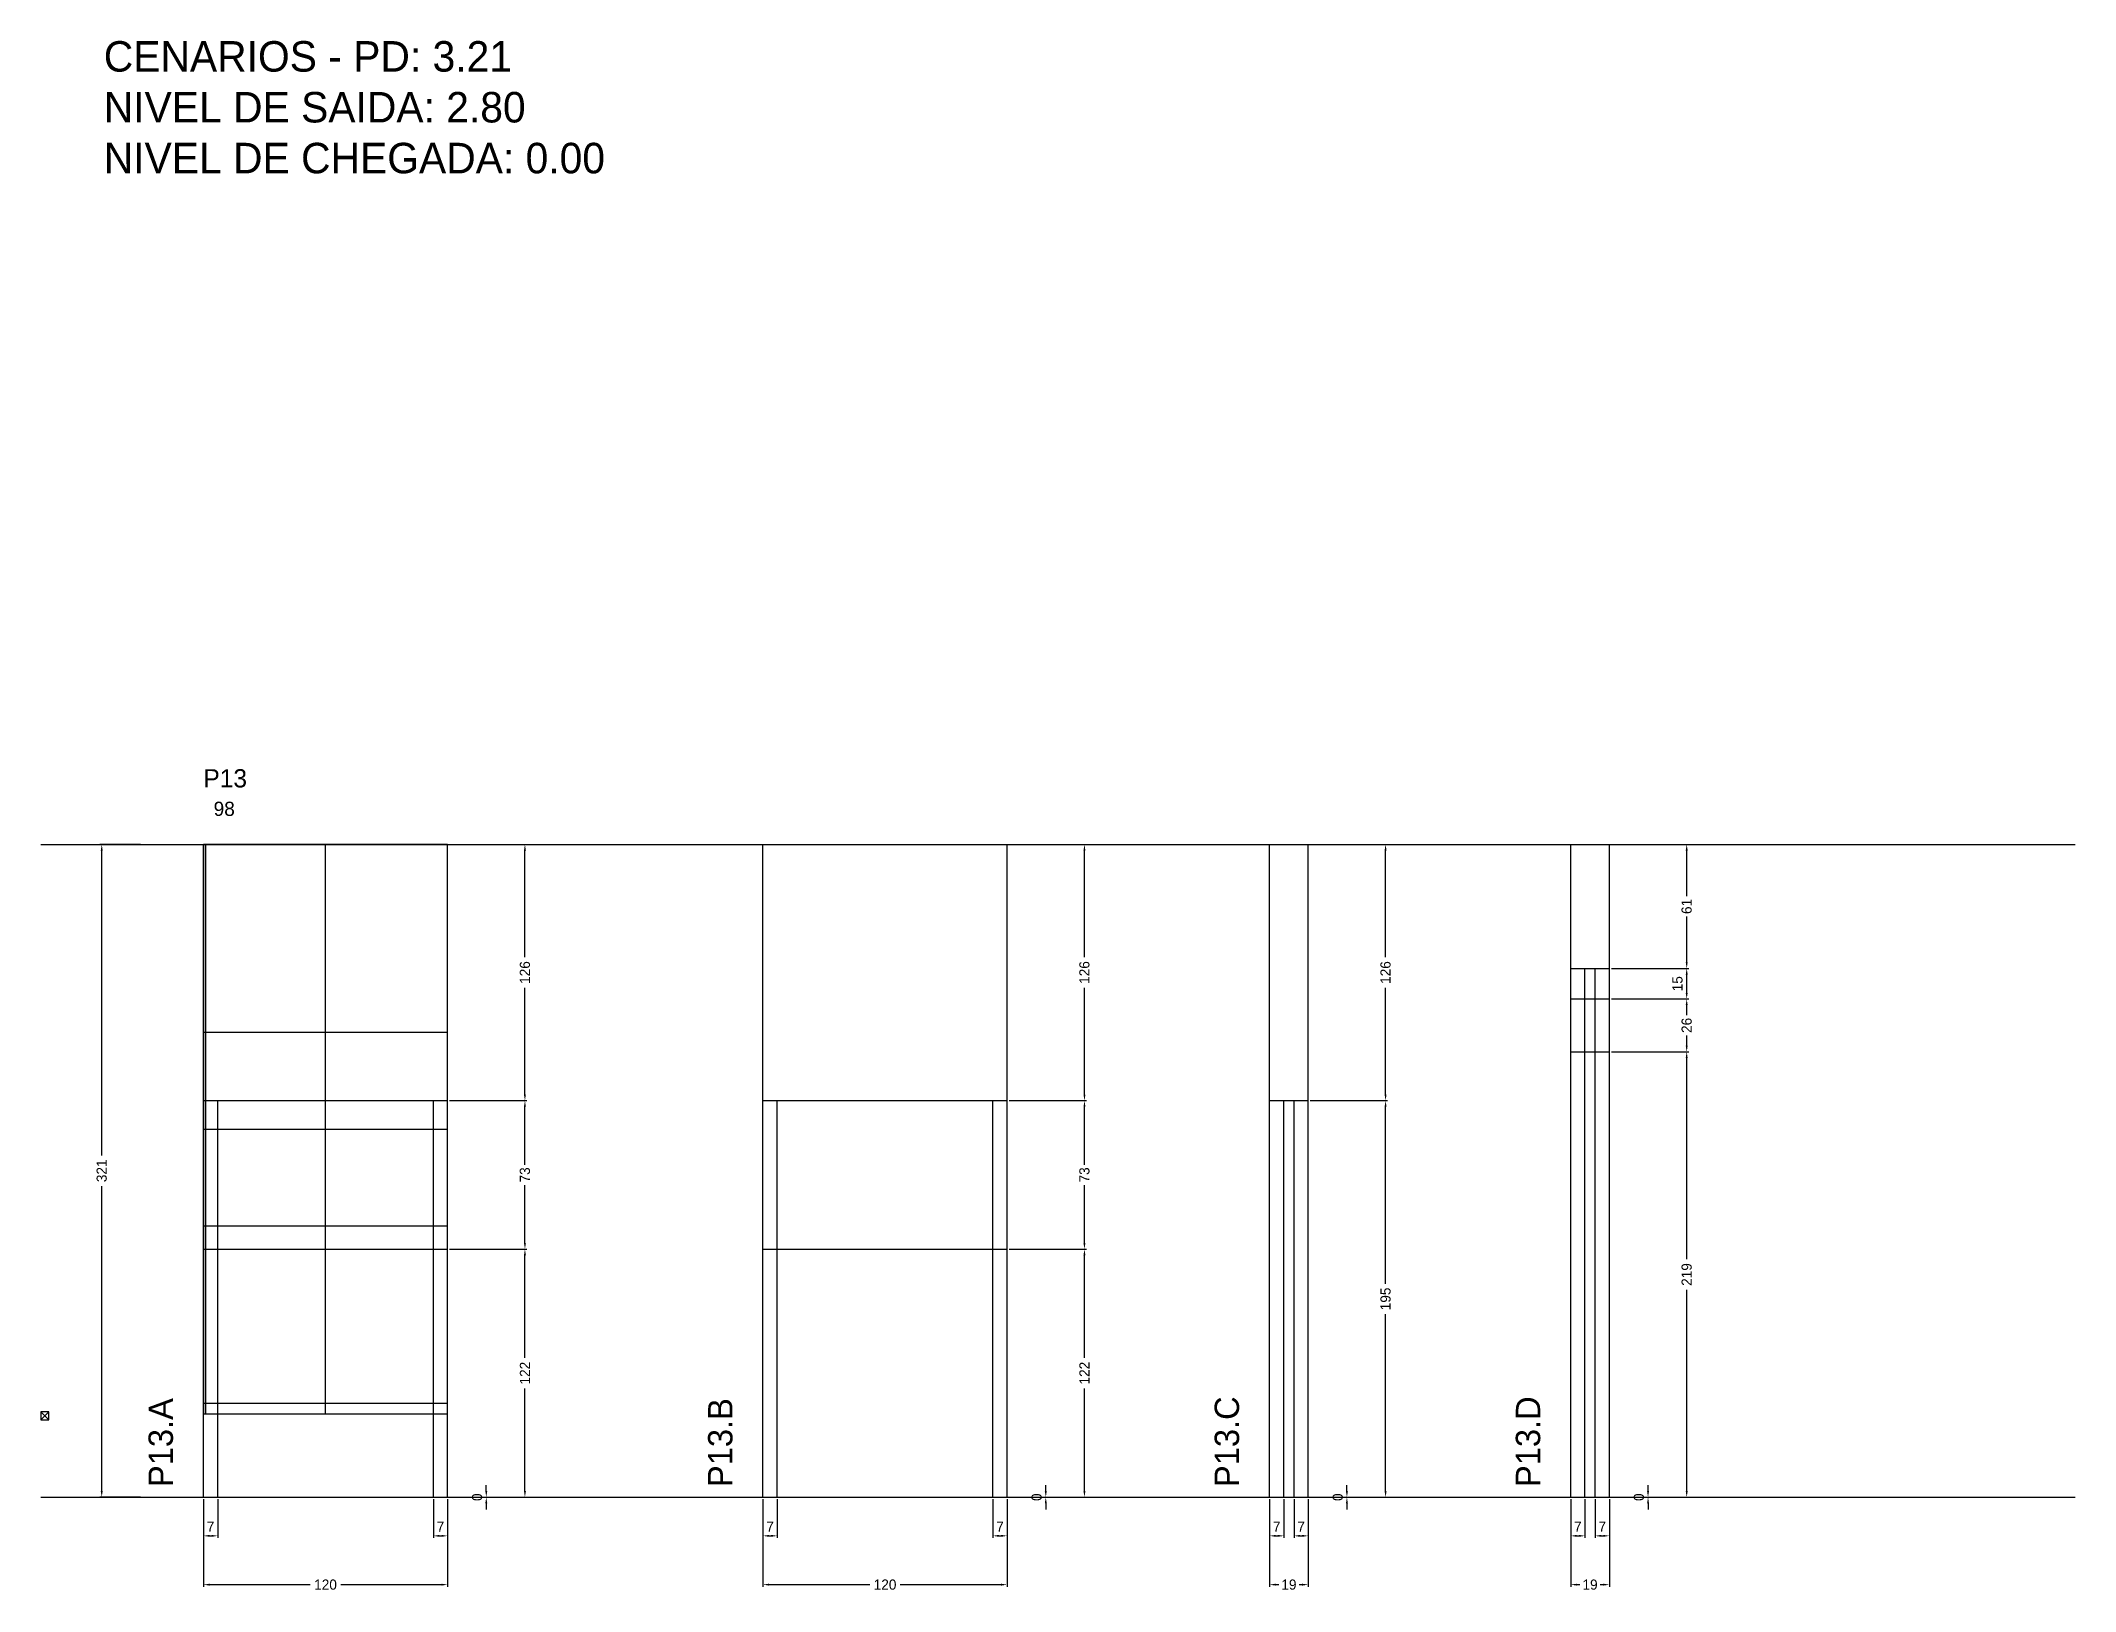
# Model space of a CAD drawing. Header units: centimetres. Extents: x -8500 to 4335, y -467 to 295.
# Drawn here: x -7000 to -6000, y -467 to 295 of the extents above; entities that cross this region are included whole.
import ezdxf

# ---------------------------------------------------------------- set-up
doc = ezdxf.new("R2010")
doc.units = ezdxf.units.CM
doc.linetypes.add('DASHED', pattern=[2, -2])
for name, color, linetype in [('CHAPA', 140, 'Continuous'), ('COTA', 241, 'Continuous'), ('Madeira', 30, 'Continuous'), ('MEIO_PONT', 160, 'Continuous'), ('NOMENCLATURA', 7, 'Continuous'), ('Nível', 160, 'Continuous'), ('Painéis', 200, 'Continuous'), ('Perfil Metálico', 150, 'Continuous'), ('SARR_2.2x7', 40, 'Continuous'), ('SARRAFO DE PRESSAO', 200, 'Continuous'), ('texto', 7, 'Continuous'), ('TEXTO_GERAL', 7, 'Continuous')]:
    doc.layers.add(name, color=color, linetype=linetype)
doc.dimstyles.new('PAINEL-NOVA', dxfattribs={"dimtxt": 5, "dimasz": 3, "dimexe": 1, "dimexo": 1, "dimgap": 1, "dimtad": 1, "dimcen": 2.5, "dimazin": 3, "dimtfac": 1, "dimtmove": 0, "dimatfit": 3})

msp = doc.modelspace()

# ---------------------------------------------------------------- texts
at = {"layer": 'NOMENCLATURA'}
for s, p in [('CENARIOS - PD: 3.21', (-6969, 280)), ('NIVEL DE SAIDA: 2.80', (-6969, 255)), ('NIVEL DE CHEGADA: 0.00', (-6969, 230))]:
    msp.add_text(s, height=15, dxfattribs=at).set_placement(p)
for s, p in [('P13.A', (-6935, -416)), ('P13.B', (-6660, -416)), ('P13.C', (-6411, -416)), ('P13.D', (-6263, -416))]:
    msp.add_text(s, height=12, rotation=90, dxfattribs=at).set_placement(p)
at = {"layer": 'texto'}
msp.add_text('98', height=7, dxfattribs=at).set_placement((-6915, -86))
at = {"layer": 'TEXTO_GERAL'}
msp.add_text('P13', height=9, dxfattribs=at).set_placement((-6920, -72))

# ---------------------------------------------------------------- blocks, each defined once
blk = doc.blocks.new('_CLOSEDFILLED')
at = {"color": 0, "linetype": 'BYBLOCK'}
blk.add_solid([(-1, 0.16), (0, 0), (-1, -0.16)], dxfattribs=at)
blk = doc.blocks.new('*D1')
for p, q in [((-6951, -100), (-6971, -100)), ((-6970, -253), (-6970, -103)), ((-6970, -418), (-6970, -268)), ((-6951, -421), (-6971, -421))]:
    blk.add_line(p, q)
at = {"layer": 'Defpoints'}
for p in [(-6950, -100), (-6970, -421), (-6950, -421)]:
    blk.add_point(p, dxfattribs=at)
at = {"layer": 'COTA', "xscale": 3, "yscale": 3}
for p, rotation in [((-6970, -100), 90), ((-6970, -421), 270)]:
    blk.add_blockref('_CLOSEDFILLED', p, dxfattribs=dict(at, rotation=rotation))
at = {"layer": 'COTA', "insert": (-6970, -260.5), "char_height": 5, "attachment_point": 5, "rotation": 90}
blk.add_mtext('321', dxfattribs=at)
blk = doc.blocks.new('MULDURA')
at = {"layer": 'Paineis'}
for p, q in [((0, 0), (4, 4)), ((4, 0), (0, 4))]:
    blk.add_line(p, q, dxfattribs=at)
blk.add_lwpolyline([(0, 0), (4, 0), (4, 4), (0, 4)], close=True, dxfattribs=at)
blk = doc.blocks.new('*D3')
at = {"color": 4}
for p, q in [((-6799, -299), (-6761, -299)), ((-6762, -352.5), (-6762, -302)), ((-6762, -418), (-6762, -367.5)), ((-6799, -421), (-6761, -421))]:
    blk.add_line(p, q, dxfattribs=at)
at = {"layer": 'Defpoints'}
for p in [(-6800, -299), (-6800, -421), (-6762, -421)]:
    blk.add_point(p, dxfattribs=at)
at = {"layer": 'COTA', "color": 4, "xscale": 3, "yscale": 3}
for p, rotation in [((-6762, -299), 90), ((-6762, -421), 270)]:
    blk.add_blockref('_CLOSEDFILLED', p, dxfattribs=dict(at, rotation=rotation))
at = {"layer": 'COTA', "color": 4, "insert": (-6762, -360), "char_height": 5, "attachment_point": 5, "rotation": 90}
blk.add_mtext('122', dxfattribs=at)
blk = doc.blocks.new('*D4')
at = {"color": 4}
for p, q in [((-6799, -226), (-6761, -226)), ((-6762, -257.5), (-6762, -229)), ((-6762, -296), (-6762, -267.5)), ((-6799, -299), (-6761, -299))]:
    blk.add_line(p, q, dxfattribs=at)
at = {"layer": 'Defpoints'}
for p in [(-6800, -226), (-6800, -299), (-6762, -299)]:
    blk.add_point(p, dxfattribs=at)
at = {"layer": 'COTA', "color": 4, "xscale": 3, "yscale": 3}
for p, rotation in [((-6762, -226), 90), ((-6762, -299), 270)]:
    blk.add_blockref('_CLOSEDFILLED', p, dxfattribs=dict(at, rotation=rotation))
at = {"layer": 'COTA', "color": 4, "insert": (-6762, -262.5), "char_height": 5, "attachment_point": 5, "rotation": 90}
blk.add_mtext('73', dxfattribs=at)
blk = doc.blocks.new('*D5')
at = {"color": 4}
for p, q in [((-6799, -100), (-6761, -100)), ((-6762, -155.5), (-6762, -103)), ((-6762, -223), (-6762, -170.5)), ((-6799, -226), (-6761, -226))]:
    blk.add_line(p, q, dxfattribs=at)
at = {"layer": 'Defpoints'}
for p in [(-6800, -100), (-6800, -226), (-6762, -226)]:
    blk.add_point(p, dxfattribs=at)
at = {"layer": 'COTA', "color": 4, "xscale": 3, "yscale": 3}
for p, rotation in [((-6762, -100), 90), ((-6762, -226), 270)]:
    blk.add_blockref('_CLOSEDFILLED', p, dxfattribs=dict(at, rotation=rotation))
at = {"layer": 'COTA', "color": 4, "insert": (-6762, -163), "char_height": 5, "attachment_point": 5, "rotation": 90}
blk.add_mtext('126', dxfattribs=at)
blk = doc.blocks.new('*D6')
at = {"color": 4}
for p, q in [((-6920, -422), (-6920, -441)), ((-6913, -422), (-6913, -441)), ((-6917, -440), (-6916, -440))]:
    blk.add_line(p, q, dxfattribs=at)
at = {"layer": 'Defpoints'}
for p in [(-6920, -421), (-6913, -421), (-6920, -440)]:
    blk.add_point(p, dxfattribs=at)
at = {"layer": 'COTA', "color": 4, "xscale": 3, "yscale": 3, "rotation": 180}
blk.add_blockref('_CLOSEDFILLED', (-6920, -440), dxfattribs=at)
at = {"layer": 'COTA', "color": 4, "xscale": 3, "yscale": 3}
blk.add_blockref('_CLOSEDFILLED', (-6913, -440), dxfattribs=at)
at = {"layer": 'COTA', "color": 4, "insert": (-6916.5, -435.5), "char_height": 5, "attachment_point": 5}
blk.add_mtext('7', dxfattribs=at)
blk = doc.blocks.new('*D7')
at = {"color": 4}
for p, q in [((-6807, -422), (-6807, -441)), ((-6800, -422), (-6800, -441)), ((-6804, -440), (-6803, -440))]:
    blk.add_line(p, q, dxfattribs=at)
at = {"layer": 'Defpoints'}
for p in [(-6807, -421), (-6800, -421), (-6807, -440)]:
    blk.add_point(p, dxfattribs=at)
at = {"layer": 'COTA', "color": 4, "xscale": 3, "yscale": 3, "rotation": 180}
blk.add_blockref('_CLOSEDFILLED', (-6807, -440), dxfattribs=at)
at = {"layer": 'COTA', "color": 4, "xscale": 3, "yscale": 3}
blk.add_blockref('_CLOSEDFILLED', (-6800, -440), dxfattribs=at)
at = {"layer": 'COTA', "color": 4, "insert": (-6803.5, -435.5), "char_height": 5, "attachment_point": 5}
blk.add_mtext('7', dxfattribs=at)
blk = doc.blocks.new('*D8')
at = {"color": 4}
for p, q in [((-6920, -422), (-6920, -465)), ((-6800, -422), (-6800, -465)), ((-6917, -464), (-6867.5, -464)), ((-6852.5, -464), (-6803, -464))]:
    blk.add_line(p, q, dxfattribs=at)
at = {"layer": 'Defpoints'}
for p in [(-6920, -421), (-6800, -421), (-6920, -464)]:
    blk.add_point(p, dxfattribs=at)
at = {"layer": 'COTA', "color": 4, "xscale": 3, "yscale": 3, "rotation": 180}
blk.add_blockref('_CLOSEDFILLED', (-6920, -464), dxfattribs=at)
at = {"layer": 'COTA', "color": 4, "xscale": 3, "yscale": 3}
blk.add_blockref('_CLOSEDFILLED', (-6800, -464), dxfattribs=at)
at = {"layer": 'COTA', "color": 4, "insert": (-6860, -464), "char_height": 5, "attachment_point": 5}
blk.add_mtext('120', dxfattribs=at)
blk = doc.blocks.new('*D10')
at = {"color": 4}
for p, q in [((-6524, -299), (-6486, -299)), ((-6487, -352.5), (-6487, -302)), ((-6487, -418), (-6487, -367.5)), ((-6524, -421), (-6486, -421))]:
    blk.add_line(p, q, dxfattribs=at)
at = {"layer": 'Defpoints'}
for p in [(-6525, -299), (-6525, -421), (-6487, -421)]:
    blk.add_point(p, dxfattribs=at)
at = {"layer": 'COTA', "color": 4, "xscale": 3, "yscale": 3}
for p, rotation in [((-6487, -299), 90), ((-6487, -421), 270)]:
    blk.add_blockref('_CLOSEDFILLED', p, dxfattribs=dict(at, rotation=rotation))
at = {"layer": 'COTA', "color": 4, "insert": (-6487, -360), "char_height": 5, "attachment_point": 5, "rotation": 90}
blk.add_mtext('122', dxfattribs=at)
blk = doc.blocks.new('*D11')
at = {"color": 4}
for p, q in [((-6524, -226), (-6486, -226)), ((-6487, -257.5), (-6487, -229)), ((-6487, -296), (-6487, -267.5)), ((-6524, -299), (-6486, -299))]:
    blk.add_line(p, q, dxfattribs=at)
at = {"layer": 'Defpoints'}
for p in [(-6525, -226), (-6525, -299), (-6487, -299)]:
    blk.add_point(p, dxfattribs=at)
at = {"layer": 'COTA', "color": 4, "xscale": 3, "yscale": 3}
for p, rotation in [((-6487, -226), 90), ((-6487, -299), 270)]:
    blk.add_blockref('_CLOSEDFILLED', p, dxfattribs=dict(at, rotation=rotation))
at = {"layer": 'COTA', "color": 4, "insert": (-6487, -262.5), "char_height": 5, "attachment_point": 5, "rotation": 90}
blk.add_mtext('73', dxfattribs=at)
blk = doc.blocks.new('*D12')
at = {"color": 4}
for p, q in [((-6524, -100), (-6486, -100)), ((-6487, -155.5), (-6487, -103)), ((-6487, -223), (-6487, -170.5)), ((-6524, -226), (-6486, -226))]:
    blk.add_line(p, q, dxfattribs=at)
at = {"layer": 'Defpoints'}
for p in [(-6525, -100), (-6525, -226), (-6487, -226)]:
    blk.add_point(p, dxfattribs=at)
at = {"layer": 'COTA', "color": 4, "xscale": 3, "yscale": 3}
for p, rotation in [((-6487, -100), 90), ((-6487, -226), 270)]:
    blk.add_blockref('_CLOSEDFILLED', p, dxfattribs=dict(at, rotation=rotation))
at = {"layer": 'COTA', "color": 4, "insert": (-6487, -163), "char_height": 5, "attachment_point": 5, "rotation": 90}
blk.add_mtext('126', dxfattribs=at)
blk = doc.blocks.new('*D13')
at = {"color": 4}
for p, q in [((-6645, -422), (-6645, -441)), ((-6638, -422), (-6638, -441)), ((-6642, -440), (-6641, -440))]:
    blk.add_line(p, q, dxfattribs=at)
at = {"layer": 'Defpoints'}
for p in [(-6645, -421), (-6638, -421), (-6645, -440)]:
    blk.add_point(p, dxfattribs=at)
at = {"layer": 'COTA', "color": 4, "xscale": 3, "yscale": 3, "rotation": 180}
blk.add_blockref('_CLOSEDFILLED', (-6645, -440), dxfattribs=at)
at = {"layer": 'COTA', "color": 4, "xscale": 3, "yscale": 3}
blk.add_blockref('_CLOSEDFILLED', (-6638, -440), dxfattribs=at)
at = {"layer": 'COTA', "color": 4, "insert": (-6641.5, -435.5), "char_height": 5, "attachment_point": 5}
blk.add_mtext('7', dxfattribs=at)
blk = doc.blocks.new('*D14')
at = {"color": 4}
for p, q in [((-6532, -422), (-6532, -441)), ((-6525, -422), (-6525, -441)), ((-6529, -440), (-6528, -440))]:
    blk.add_line(p, q, dxfattribs=at)
at = {"layer": 'Defpoints'}
for p in [(-6532, -421), (-6525, -421), (-6532, -440)]:
    blk.add_point(p, dxfattribs=at)
at = {"layer": 'COTA', "color": 4, "xscale": 3, "yscale": 3, "rotation": 180}
blk.add_blockref('_CLOSEDFILLED', (-6532, -440), dxfattribs=at)
at = {"layer": 'COTA', "color": 4, "xscale": 3, "yscale": 3}
blk.add_blockref('_CLOSEDFILLED', (-6525, -440), dxfattribs=at)
at = {"layer": 'COTA', "color": 4, "insert": (-6528.5, -435.5), "char_height": 5, "attachment_point": 5}
blk.add_mtext('7', dxfattribs=at)
blk = doc.blocks.new('*D15')
at = {"color": 4}
for p, q in [((-6645, -422), (-6645, -465)), ((-6525, -422), (-6525, -465)), ((-6642, -464), (-6592.5, -464)), ((-6577.5, -464), (-6528, -464))]:
    blk.add_line(p, q, dxfattribs=at)
at = {"layer": 'Defpoints'}
for p in [(-6645, -421), (-6525, -421), (-6645, -464)]:
    blk.add_point(p, dxfattribs=at)
at = {"layer": 'COTA', "color": 4, "xscale": 3, "yscale": 3, "rotation": 180}
blk.add_blockref('_CLOSEDFILLED', (-6645, -464), dxfattribs=at)
at = {"layer": 'COTA', "color": 4, "xscale": 3, "yscale": 3}
blk.add_blockref('_CLOSEDFILLED', (-6525, -464), dxfattribs=at)
at = {"layer": 'COTA', "color": 4, "insert": (-6585, -464), "char_height": 5, "attachment_point": 5}
blk.add_mtext('120', dxfattribs=at)
blk = doc.blocks.new('*D17')
at = {"color": 4}
for p, q in [((-6376, -226), (-6338, -226)), ((-6339, -316), (-6339, -229)), ((-6339, -418), (-6339, -331)), ((-6376, -421), (-6338, -421))]:
    blk.add_line(p, q, dxfattribs=at)
at = {"layer": 'Defpoints'}
for p in [(-6377, -226), (-6377, -421), (-6339, -421)]:
    blk.add_point(p, dxfattribs=at)
at = {"layer": 'COTA', "color": 4, "xscale": 3, "yscale": 3}
for p, rotation in [((-6339, -226), 90), ((-6339, -421), 270)]:
    blk.add_blockref('_CLOSEDFILLED', p, dxfattribs=dict(at, rotation=rotation))
at = {"layer": 'COTA', "color": 4, "insert": (-6339, -323.5), "char_height": 5, "attachment_point": 5, "rotation": 90}
blk.add_mtext('195', dxfattribs=at)
blk = doc.blocks.new('*D18')
at = {"color": 4}
for p, q in [((-6376, -100), (-6338, -100)), ((-6339, -155.5), (-6339, -103)), ((-6339, -223), (-6339, -170.5)), ((-6376, -226), (-6338, -226))]:
    blk.add_line(p, q, dxfattribs=at)
at = {"layer": 'Defpoints'}
for p in [(-6377, -100), (-6377, -226), (-6339, -226)]:
    blk.add_point(p, dxfattribs=at)
at = {"layer": 'COTA', "color": 4, "xscale": 3, "yscale": 3}
for p, rotation in [((-6339, -100), 90), ((-6339, -226), 270)]:
    blk.add_blockref('_CLOSEDFILLED', p, dxfattribs=dict(at, rotation=rotation))
at = {"layer": 'COTA', "color": 4, "insert": (-6339, -163), "char_height": 5, "attachment_point": 5, "rotation": 90}
blk.add_mtext('126', dxfattribs=at)
blk = doc.blocks.new('*D19')
at = {"color": 4}
for p, q in [((-6396, -422), (-6396, -441)), ((-6389, -422), (-6389, -441)), ((-6393, -440), (-6392, -440))]:
    blk.add_line(p, q, dxfattribs=at)
at = {"layer": 'Defpoints'}
for p in [(-6396, -421), (-6389, -421), (-6396, -440)]:
    blk.add_point(p, dxfattribs=at)
at = {"layer": 'COTA', "color": 4, "xscale": 3, "yscale": 3, "rotation": 180}
blk.add_blockref('_CLOSEDFILLED', (-6396, -440), dxfattribs=at)
at = {"layer": 'COTA', "color": 4, "xscale": 3, "yscale": 3}
blk.add_blockref('_CLOSEDFILLED', (-6389, -440), dxfattribs=at)
at = {"layer": 'COTA', "color": 4, "insert": (-6392.5, -435.5), "char_height": 5, "attachment_point": 5}
blk.add_mtext('7', dxfattribs=at)
blk = doc.blocks.new('*D20')
at = {"color": 4}
for p, q in [((-6384, -422), (-6384, -441)), ((-6377, -422), (-6377, -441)), ((-6381, -440), (-6380, -440))]:
    blk.add_line(p, q, dxfattribs=at)
at = {"layer": 'Defpoints'}
for p in [(-6384, -421), (-6377, -421), (-6384, -440)]:
    blk.add_point(p, dxfattribs=at)
at = {"layer": 'COTA', "color": 4, "xscale": 3, "yscale": 3, "rotation": 180}
blk.add_blockref('_CLOSEDFILLED', (-6384, -440), dxfattribs=at)
at = {"layer": 'COTA', "color": 4, "xscale": 3, "yscale": 3}
blk.add_blockref('_CLOSEDFILLED', (-6377, -440), dxfattribs=at)
at = {"layer": 'COTA', "color": 4, "insert": (-6380.5, -435.5), "char_height": 5, "attachment_point": 5}
blk.add_mtext('7', dxfattribs=at)
blk = doc.blocks.new('*D21')
at = {"color": 4}
for p, q in [((-6396, -422), (-6396, -465)), ((-6377, -422), (-6377, -465)), ((-6393, -464), (-6391.5, -464)), ((-6381.5, -464), (-6380, -464))]:
    blk.add_line(p, q, dxfattribs=at)
at = {"layer": 'Defpoints'}
for p in [(-6396, -421), (-6377, -421), (-6396, -464)]:
    blk.add_point(p, dxfattribs=at)
at = {"layer": 'COTA', "color": 4, "xscale": 3, "yscale": 3, "rotation": 180}
blk.add_blockref('_CLOSEDFILLED', (-6396, -464), dxfattribs=at)
at = {"layer": 'COTA', "color": 4, "xscale": 3, "yscale": 3}
blk.add_blockref('_CLOSEDFILLED', (-6377, -464), dxfattribs=at)
at = {"layer": 'COTA', "color": 4, "insert": (-6386.5, -464), "char_height": 5, "attachment_point": 5}
blk.add_mtext('19', dxfattribs=at)
blk = doc.blocks.new('*D23')
at = {"color": 4}
for p, q in [((-6228, -202), (-6190, -202)), ((-6191, -304), (-6191, -205)), ((-6191, -418), (-6191, -319)), ((-6228, -421), (-6190, -421))]:
    blk.add_line(p, q, dxfattribs=at)
at = {"layer": 'Defpoints'}
for p in [(-6229, -202), (-6229, -421), (-6191, -421)]:
    blk.add_point(p, dxfattribs=at)
at = {"layer": 'COTA', "color": 4, "xscale": 3, "yscale": 3}
for p, rotation in [((-6191, -202), 90), ((-6191, -421), 270)]:
    blk.add_blockref('_CLOSEDFILLED', p, dxfattribs=dict(at, rotation=rotation))
at = {"layer": 'COTA', "color": 4, "insert": (-6191, -311.5), "char_height": 5, "attachment_point": 5, "rotation": 90}
blk.add_mtext('219', dxfattribs=at)
blk = doc.blocks.new('*D24')
at = {"color": 4}
for p, q in [((-6228, -176), (-6190, -176)), ((-6191, -184), (-6191, -179)), ((-6191, -199), (-6191, -194)), ((-6228, -202), (-6190, -202))]:
    blk.add_line(p, q, dxfattribs=at)
at = {"layer": 'Defpoints'}
for p in [(-6229, -176), (-6229, -202), (-6191, -202)]:
    blk.add_point(p, dxfattribs=at)
at = {"layer": 'COTA', "color": 4, "xscale": 3, "yscale": 3}
for p, rotation in [((-6191, -176), 90), ((-6191, -202), 270)]:
    blk.add_blockref('_CLOSEDFILLED', p, dxfattribs=dict(at, rotation=rotation))
at = {"layer": 'COTA', "color": 4, "insert": (-6191, -189), "char_height": 5, "attachment_point": 5, "rotation": 90}
blk.add_mtext('26', dxfattribs=at)
blk = doc.blocks.new('*D25')
at = {"color": 4}
for p, q in [((-6228, -161), (-6190, -161)), ((-6191, -173), (-6191, -164)), ((-6228, -176), (-6190, -176))]:
    blk.add_line(p, q, dxfattribs=at)
at = {"layer": 'Defpoints'}
for p in [(-6229, -161), (-6229, -176), (-6191, -176)]:
    blk.add_point(p, dxfattribs=at)
at = {"layer": 'COTA', "color": 4, "xscale": 3, "yscale": 3}
for p, rotation in [((-6191, -161), 90), ((-6191, -176), 270)]:
    blk.add_blockref('_CLOSEDFILLED', p, dxfattribs=dict(at, rotation=rotation))
at = {"layer": 'COTA', "color": 4, "insert": (-6195.5, -168.5), "char_height": 5, "attachment_point": 5, "rotation": 90}
blk.add_mtext('15', dxfattribs=at)
blk = doc.blocks.new('*D26')
at = {"color": 4}
for p, q in [((-6228, -100), (-6190, -100)), ((-6191, -125.5), (-6191, -103)), ((-6191, -158), (-6191, -135.5)), ((-6228, -161), (-6190, -161))]:
    blk.add_line(p, q, dxfattribs=at)
at = {"layer": 'Defpoints'}
for p in [(-6229, -100), (-6229, -161), (-6191, -161)]:
    blk.add_point(p, dxfattribs=at)
at = {"layer": 'COTA', "color": 4, "xscale": 3, "yscale": 3}
for p, rotation in [((-6191, -100), 90), ((-6191, -161), 270)]:
    blk.add_blockref('_CLOSEDFILLED', p, dxfattribs=dict(at, rotation=rotation))
at = {"layer": 'COTA', "color": 4, "insert": (-6191, -130.5), "char_height": 5, "attachment_point": 5, "rotation": 90}
blk.add_mtext('61', dxfattribs=at)
blk = doc.blocks.new('*D27')
at = {"color": 4}
for p, q in [((-6248, -422), (-6248, -441)), ((-6241, -422), (-6241, -441)), ((-6245, -440), (-6244, -440))]:
    blk.add_line(p, q, dxfattribs=at)
at = {"layer": 'Defpoints'}
for p in [(-6248, -421), (-6241, -421), (-6248, -440)]:
    blk.add_point(p, dxfattribs=at)
at = {"layer": 'COTA', "color": 4, "xscale": 3, "yscale": 3, "rotation": 180}
blk.add_blockref('_CLOSEDFILLED', (-6248, -440), dxfattribs=at)
at = {"layer": 'COTA', "color": 4, "xscale": 3, "yscale": 3}
blk.add_blockref('_CLOSEDFILLED', (-6241, -440), dxfattribs=at)
at = {"layer": 'COTA', "color": 4, "insert": (-6244.5, -435.5), "char_height": 5, "attachment_point": 5}
blk.add_mtext('7', dxfattribs=at)
blk = doc.blocks.new('*D28')
at = {"color": 4}
for p, q in [((-6236, -422), (-6236, -441)), ((-6229, -422), (-6229, -441)), ((-6233, -440), (-6232, -440))]:
    blk.add_line(p, q, dxfattribs=at)
at = {"layer": 'Defpoints'}
for p in [(-6236, -421), (-6229, -421), (-6236, -440)]:
    blk.add_point(p, dxfattribs=at)
at = {"layer": 'COTA', "color": 4, "xscale": 3, "yscale": 3, "rotation": 180}
blk.add_blockref('_CLOSEDFILLED', (-6236, -440), dxfattribs=at)
at = {"layer": 'COTA', "color": 4, "xscale": 3, "yscale": 3}
blk.add_blockref('_CLOSEDFILLED', (-6229, -440), dxfattribs=at)
at = {"layer": 'COTA', "color": 4, "insert": (-6232.5, -435.5), "char_height": 5, "attachment_point": 5}
blk.add_mtext('7', dxfattribs=at)
blk = doc.blocks.new('*D29')
at = {"color": 4}
for p, q in [((-6248, -422), (-6248, -465)), ((-6229, -422), (-6229, -465)), ((-6245, -464), (-6243.5, -464)), ((-6233.5, -464), (-6232, -464))]:
    blk.add_line(p, q, dxfattribs=at)
at = {"layer": 'Defpoints'}
for p in [(-6248, -421), (-6229, -421), (-6248, -464)]:
    blk.add_point(p, dxfattribs=at)
at = {"layer": 'COTA', "color": 4, "xscale": 3, "yscale": 3, "rotation": 180}
blk.add_blockref('_CLOSEDFILLED', (-6248, -464), dxfattribs=at)
at = {"layer": 'COTA', "color": 4, "xscale": 3, "yscale": 3}
blk.add_blockref('_CLOSEDFILLED', (-6229, -464), dxfattribs=at)
at = {"layer": 'COTA', "color": 4, "insert": (-6238.5, -464), "char_height": 5, "attachment_point": 5}
blk.add_mtext('19', dxfattribs=at)

# ---------------------------------------------------------------- dimensions: what is measured, and where the dimension line sits
at = {"layer": 'COTA'}
dim = msp.add_linear_dim(base=(-6970, -421), p1=(-6950, -421), p2=(-6950, -100), angle=90, dimstyle='PAINEL-NOVA', dxfattribs=at)
dim.commit()
dim.dimension.update_dxf_attribs({"geometry": '*D1', "text_midpoint": (-6970, -260.5)})
at = {"layer": 'COTA', "color": 4}
for base, p1, p2, picture, middle in [((-6762, -226), (-6800, -226), (-6800, -100), '*D5', (-6762, -163)), ((-6487, -226), (-6525, -226), (-6525, -100), '*D12', (-6487, -163)), ((-6339, -226), (-6377, -226), (-6377, -100), '*D18', (-6339, -163)), ((-6191, -161), (-6229, -161), (-6229, -100), '*D26', (-6191, -130.5)), ((-6191, -176), (-6229, -176), (-6229, -161), '*D25', (-6195.5, -168.5)), ((-6191, -202), (-6229, -202), (-6229, -176), '*D24', (-6191, -189)), ((-6191, -421), (-6229, -421), (-6229, -202), '*D23', (-6191, -311.5)), ((-6762, -299), (-6800, -299), (-6800, -226), '*D4', (-6762, -262.5)), ((-6487, -299), (-6525, -299), (-6525, -226), '*D11', (-6487, -262.5)), ((-6339, -421), (-6377, -421), (-6377, -226), '*D17', (-6339, -323.5)), ((-6762, -421), (-6800, -421), (-6800, -299), '*D3', (-6762, -360)), ((-6487, -421), (-6525, -421), (-6525, -299), '*D10', (-6487, -360))]:
    dim = msp.add_linear_dim(base=base, p1=p1, p2=p2, angle=90, dimstyle='PAINEL-NOVA', dxfattribs=at)
    dim.commit()
    dim.dimension.update_dxf_attribs({"geometry": picture, "text_midpoint": middle})
for base, p1, p2 in [((-6781, -421), (-6800, -421), (-6800, -421)), ((-6506, -421), (-6525, -421), (-6525, -421)), ((-6358, -421), (-6377, -421), (-6377, -421)), ((-6210, -421), (-6229, -421), (-6229, -421))]:
    msp.add_linear_dim(base=base, p1=p1, p2=p2, angle=90, dimstyle='PAINEL-NOVA', dxfattribs=at).render()
for base, p1, p2, picture, middle in [((-6920, -440), (-6920, -421), (-6913, -421), '*D6', (-6916.5, -435.5)), ((-6920, -464), (-6920, -421), (-6800, -421), '*D8', (-6860, -464)), ((-6807, -440), (-6807, -421), (-6800, -421), '*D7', (-6803.5, -435.5)), ((-6645, -440), (-6645, -421), (-6638, -421), '*D13', (-6641.5, -435.5)), ((-6645, -464), (-6645, -421), (-6525, -421), '*D15', (-6585, -464)), ((-6532, -440), (-6532, -421), (-6525, -421), '*D14', (-6528.5, -435.5)), ((-6396, -440), (-6396, -421), (-6389, -421), '*D19', (-6392.5, -435.5)), ((-6396, -464), (-6396, -421), (-6377, -421), '*D21', (-6386.5, -464)), ((-6384, -440), (-6384, -421), (-6377, -421), '*D20', (-6380.5, -435.5)), ((-6248, -440), (-6248, -421), (-6241, -421), '*D27', (-6244.5, -435.5)), ((-6248, -464), (-6248, -421), (-6229, -421), '*D29', (-6238.5, -464)), ((-6236, -440), (-6236, -421), (-6229, -421), '*D28', (-6232.5, -435.5))]:
    dim = msp.add_linear_dim(base=base, p1=p1, p2=p2, dimstyle='PAINEL-NOVA', dxfattribs=at)
    dim.commit()
    dim.dimension.update_dxf_attribs({"geometry": picture, "text_midpoint": middle})

# ---------------------------------------------------------------- linework, layer by layer
at = {"layer": 'CHAPA'}
msp.add_lwpolyline([(-6920, -380), (-6918.8, -380), (-6918.8, -100), (-6920, -100)], close=True, dxfattribs=at)
at = {"layer": 'COTA'}
for p, q in [((-6920, -226), (-6920, -100)), ((-6920, -100), (-6800, -100)), ((-6800, -226), (-6800, -100)), ((-6645, -226), (-6645, -100)), ((-6645, -100), (-6525, -100)), ((-6525, -226), (-6525, -100)), ((-6396, -226), (-6396, -100)), ((-6396, -100), (-6377, -100)), ((-6377, -226), (-6377, -100)), ((-6248, -161), (-6248, -100)), ((-6248, -100), (-6229, -100)), ((-6229, -161), (-6229, -100))]:
    msp.add_line(p, q, dxfattribs=at)
at = {"layer": 'Madeira'}
for points in [[(-6920, -192.4), (-6800, -192.4)], [(-6920, -287.6), (-6800, -287.6)]]:
    msp.add_lwpolyline(points, dxfattribs=at)
at = {"layer": 'MEIO_PONT'}
msp.add_lwpolyline([(-6920, -240), (-6800, -240)], dxfattribs=at)
at = {"layer": 'Nível', "linetype": 'DASHED'}
for points in [[(-7000, -100), (-6000, -100)], [(-7000, -421), (-6000, -421)]]:
    msp.add_lwpolyline(points, dxfattribs=at)
at = {"layer": 'Painéis'}
for p, q in [((-6248, -161), (-6229, -161)), ((-6248, -421), (-6248, -161)), ((-6229, -421), (-6229, -161)), ((-6248, -176), (-6229, -176)), ((-6248, -202), (-6229, -202)), ((-6920, -226), (-6800, -226)), ((-6920, -421), (-6920, -226)), ((-6800, -421), (-6800, -226)), ((-6645, -226), (-6525, -226)), ((-6645, -421), (-6645, -226)), ((-6525, -421), (-6525, -226)), ((-6396, -226), (-6377, -226)), ((-6396, -421), (-6396, -226)), ((-6377, -421), (-6377, -226)), ((-6920, -299), (-6800, -299)), ((-6645, -299), (-6525, -299)), ((-6920, -421), (-6800, -421)), ((-6645, -421), (-6525, -421)), ((-6396, -421), (-6377, -421)), ((-6248, -421), (-6229, -421))]:
    msp.add_line(p, q, dxfattribs=at)
msp.add_lwpolyline([(-6920, -380), (-6800, -380), (-6800, -100), (-6920, -100)], close=True, dxfattribs=at)
at = {"layer": 'Perfil Metálico'}
msp.add_line((-6860, -380), (-6860, -100), dxfattribs=at)
at = {"layer": 'SARR_2.2x7'}
for points in [[(-6241, -421), (-6241, -161)], [(-6236, -421), (-6236, -161)], [(-6913, -299), (-6913, -226)], [(-6807, -299), (-6807, -226)], [(-6638, -299), (-6638, -226)], [(-6532, -299), (-6532, -226)], [(-6389, -421), (-6389, -226)], [(-6384, -421), (-6384, -226)], [(-6913, -421), (-6913, -299)], [(-6807, -421), (-6807, -299)], [(-6638, -421), (-6638, -299)], [(-6532, -421), (-6532, -299)]]:
    msp.add_lwpolyline(points, dxfattribs=at)
at = {"layer": 'SARRAFO DE PRESSAO'}
msp.add_lwpolyline([(-6920, -380), (-6800, -380), (-6800, -375), (-6920, -375)], close=True, dxfattribs=at)

# ---------------------------------------------------------------- block references
at = {"layer": 'COTA'}
msp.add_blockref('MULDURA', (-7000, -383), dxfattribs=at)

msp.set_redraw_order([(e.dxf.handle, doc.entitydb.next_handle()) for e in msp.query("TEXT MTEXT ATTDEF DIMENSION ARC_DIMENSION")])  # texts and dimensions are drawn at this point

doc.saveas('drawing.dxf')
